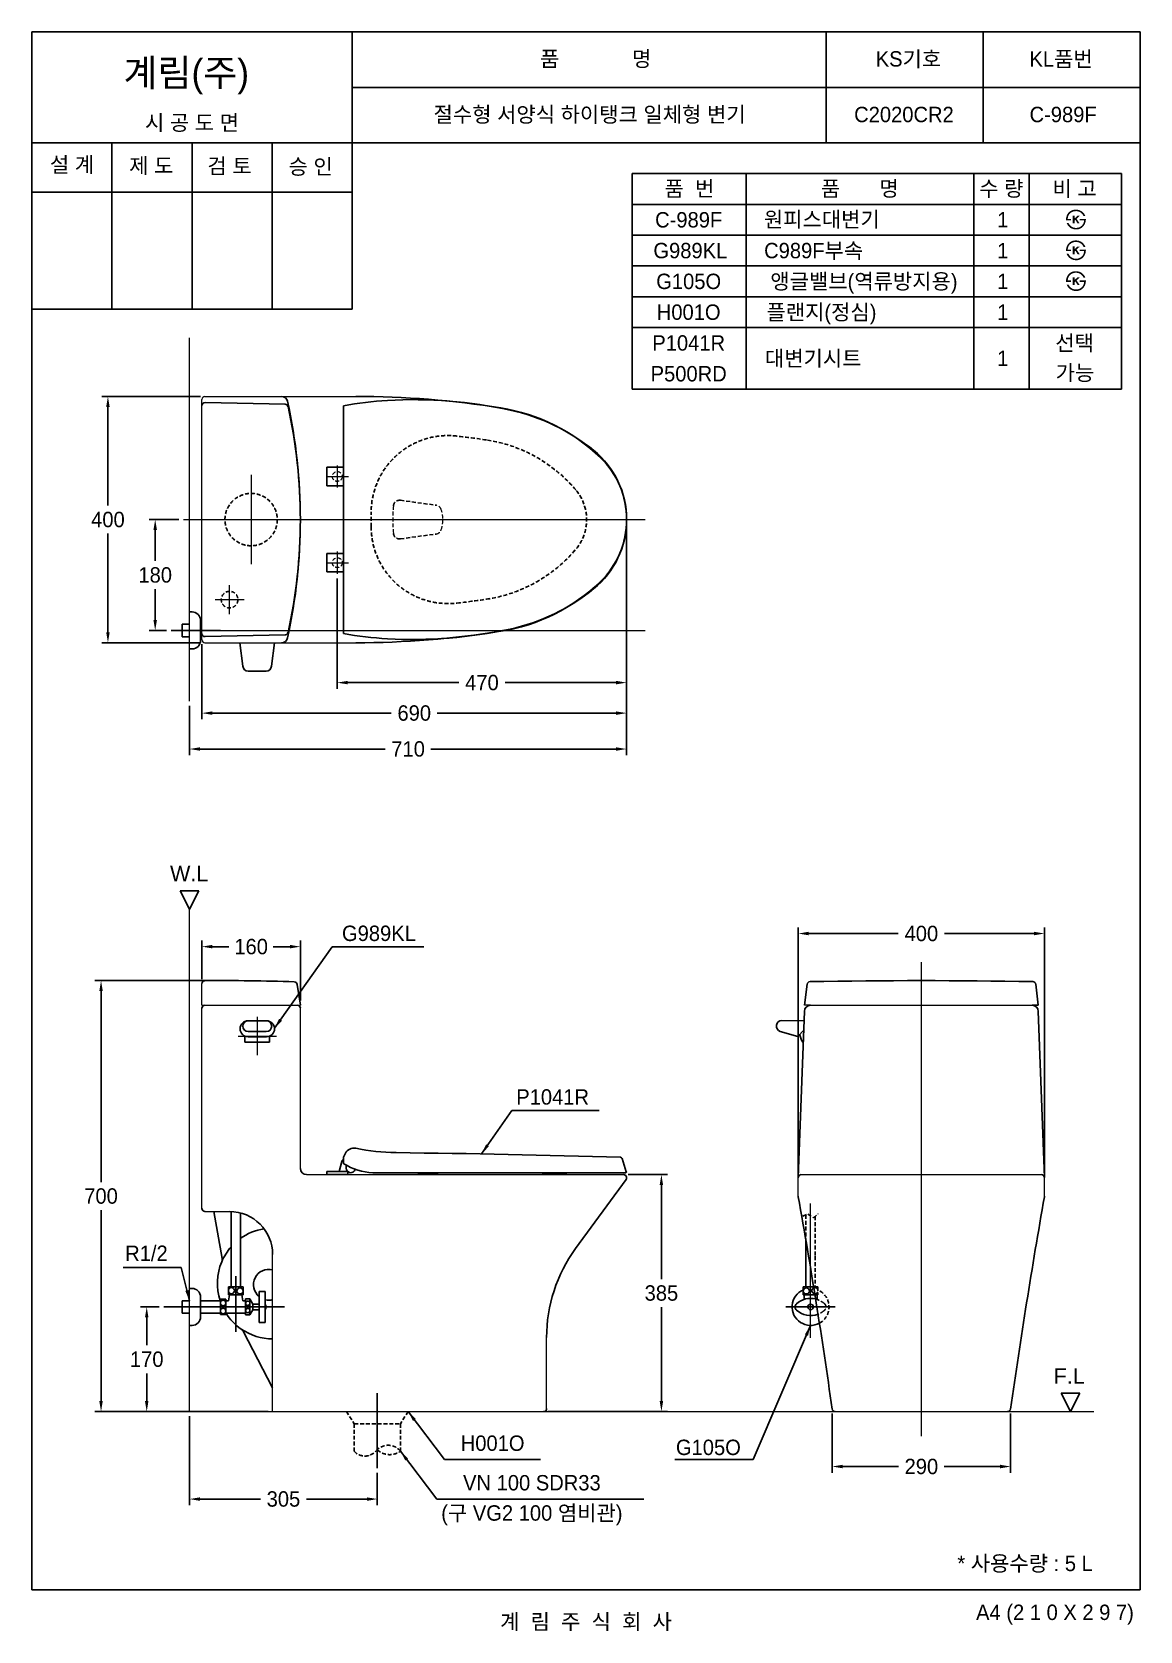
# Model space of a CAD drawing. Header units: millimetres. Extents: x 0 to 1800, y -67 to 2530.
import ezdxf
from ezdxf.enums import TextEntityAlignment as Align
from ezdxf.lldxf.tags import DXFTag

# ---------------------------------------------------------------- set-up
doc = ezdxf.new("R2010")
doc.units = ezdxf.units.MM
doc.linetypes.add('DASHED2', pattern=[9.525, 6.35, -3.175])
for name, color, linetype in [('TEXT', 7, 'Continuous'), ('내부선 및 부속', 4, 'Continuous'), ('도각라인', 255, 'Continuous'), ('외형선', 3, 'Continuous'), ('점선', 6, 'DASHED2'), ('중심선', 1, 'DASHED'), ('치수선', 7, 'Continuous')]:
    doc.layers.add(name, color=color, linetype=linetype)
doc.styles.add('____', font='')
doc.styles.add('타이틀', font='H2GTRM.TTF', dxfattribs={"height": 25})
doc.styles.get('____').set_extended_font_data('굴림')
tags = doc.linetypes.add('DASHDOT', pattern=[70, 31, -13, 13, -13]).pattern_tags.tags
tags[10:11] = [DXFTag(74, 4), DXFTag(75, 0), DXFTag(340, '0'), DXFTag(46, 0.0), DXFTag(50, 0.0), DXFTag(44, 0.0), DXFTag(45, 0.0)]
tags[8:9] = [DXFTag(74, 4), DXFTag(75, 0), DXFTag(340, '0'), DXFTag(46, 0.0), DXFTag(50, 0.0), DXFTag(44, 0.0), DXFTag(45, 0.0)]
tags[6:7] = [DXFTag(74, 4), DXFTag(75, 0), DXFTag(340, '0'), DXFTag(46, 0.0), DXFTag(50, 0.0), DXFTag(44, 0.0), DXFTag(45, 0.0)]
tags[4:5] = [DXFTag(74, 4), DXFTag(75, 0), DXFTag(340, '0'), DXFTag(46, 0.0), DXFTag(50, 0.0), DXFTag(44, 0.0), DXFTag(45, 0.0)]
tags = doc.linetypes.add('DASHED', pattern=[25.72, 12.86, -12.86]).pattern_tags.tags
tags[6:7] = [DXFTag(74, 4), DXFTag(75, 0), DXFTag(340, '0'), DXFTag(46, 0.0), DXFTag(50, 0.0), DXFTag(44, 0.0), DXFTag(45, 0.0)]
tags[4:5] = [DXFTag(74, 4), DXFTag(75, 0), DXFTag(340, '0'), DXFTag(46, 0.0), DXFTag(50, 0.0), DXFTag(44, 0.0), DXFTag(45, 0.0)]
doc.dimstyles.new('MSADIM', dxfattribs={"dimtxt": 33, "dimasz": 17, "dimexe": 10, "dimexo": 7.5, "dimgap": 10, "dimtad": 0, "dimtih": 1, "dimtoh": 1, "dimdec": 0, "dimzin": 1, "dimdsep": 46, "dimtxsty": '____', "dimcen": 11.25, "dimadec": 0, "dimazin": 0, "dimtfac": 1, "dimtdec": 0, "dimtix": 1, "dimtmove": 0, "dimatfit": 3, "dimfxl": 1, "dimtolj": 1, "dimtzin": 1, "dimarcsym": 0})

msp = doc.modelspace()

# ---------------------------------------------------------------- texts
at = {"layer": 'TEXT', "style": '타이틀'}
for s, p in [('품             명', (915.7, 2486.4)), ('KS기호', (1423.8, 2486.3)), ('KL품번', (1671.8, 2486.1)), ('시 공 도 면', (259.9, 2382.7)), ('절수형 서양식 하이탱크 일체형 변기', (905.8, 2396)), ('C2020CR2', (1416.5, 2396)), ('C-989F', (1675.1, 2396)), ('설 계', (65, 2314.6)), ('제 도', (193.8, 2312.9)), ('검 토', (320.8, 2312.3)), ('승 인', (452.7, 2311.4)), ('품  번', (1067.9, 2275.7)), ('품       명', (1344.8, 2275.7)), ('수 량', (1574.8, 2275.7)), ('비 고', (1693.6, 2275.7)), ('C-989F', (1066.8, 2225)), ('원피스대변기', (1283.1, 2225.6)), ('1', (1577, 2225)), ('G989KL', (1069.5, 2175)), ('C989F부속', (1269.8, 2175)), ('1', (1577, 2174.9)), ('G105O', (1066.8, 2125)), ('앵글밸브(역류방지용)', (1351.5, 2125)), ('1', (1577, 2124.9)), ('H001O', (1066.8, 2075)), ('플랜지(정심)', (1282.5, 2075)), ('1', (1577, 2075)), ('P1041R', (1066.8, 2025)), ('선택', (1693.7, 2025)), ('대변기시트', (1269.1, 1999.9)), ('1', (1577, 2000)), ('P500RD', (1066.8, 1975)), ('가능', (1694.4, 1976.5)), ('P1041R', (845.8, 800.5)), ('* 사용수량 : 5 L', (1613.3, 42.9)), ('계  림  주  식  회  사', (900, -51.7))]:
    msp.add_text(s, height=25, dxfattribs=at).set_placement(p, align=Align.MIDDLE_CENTER)
msp.add_text('계림(주)', height=44, dxfattribs=at).set_placement((148.7, 2441.8))
msp.add_text('A4 (2 1 0 X 2 9 7)', height=25, dxfattribs=at).set_placement((1790, -36.5), align=Align.MIDDLE_RIGHT)
at = {"layer": 'TEXT', "char_height": 25, "attachment_point": 1, "line_spacing_factor": 0.963855, "style": '타이틀'}
for s, insert, width in [('\\fArial;W.L', (224.3, 1175.8), 248.993), ('\\A1;G989KL', (503.6, 1078.7), 248.993), ('\\fArial;F.L', (1659.8, 359.9), 248.993), ('\\A1; H001O', (687.4, 250.7), 248.993), ('\\A1; G105O', (1037, 243.9), 248.993), ('\\A1;VN 100 SDR33', (700.3, 186.4), 379.657), ('\\A1;(구 VG2 100 염비관)', (664.8, 137.3), 379.657)]:
    msp.add_mtext(s, dxfattribs=dict(at, insert=insert, width=width))
at = {"layer": '치수선', "linetype": 'Continuous', "insert": (151.4, 559.1), "char_height": 25, "width": 248.993, "attachment_point": 1, "line_spacing_factor": 0.963855, "style": '타이틀'}
msp.add_mtext('\\A1;R1/2', dxfattribs=at)

# ---------------------------------------------------------------- blocks, each defined once
blk = doc.blocks.new('*D54')
at = {"layer": '치수선', "color": 0, "linetype": 'Continuous', "lineweight": -2, "transparency": 16777216}
for p, q in [((966, 1730.6), (966, 1413.8)), ((276, 1535.6), (276, 1413.8)), ((293, 1423.8), (583.7, 1423.8)), ((949, 1423.8), (658.2, 1423.8))]:
    blk.add_line(p, q, dxfattribs=at)
at = {"layer": '치수선', "color": 0, "linetype": 'Continuous', "transparency": 16777216}
for points in [[(293, 1426.6), (293, 1421), (276, 1423.8)], [(949, 1426.6), (949, 1421), (966, 1423.8)]]:
    blk.add_solid(points, dxfattribs=at)
at = {"layer": '치수선', "color": 0, "linetype": 'Continuous', "transparency": 16777216, "insert": (621, 1423.8), "char_height": 25, "attachment_point": 5, "style": '____'}
blk.add_mtext('\\A1;690', dxfattribs=at)
blk = doc.blocks.new('*D55')
at = {"layer": '치수선', "color": 0, "linetype": 'Continuous', "lineweight": -2, "transparency": 16777216}
for p, q in [((966, 1730.6), (966, 1463.3)), ((496, 1642.6), (496, 1463.3)), ((513, 1473.3), (693.3, 1473.3)), ((949, 1473.3), (768.6, 1473.3))]:
    blk.add_line(p, q, dxfattribs=at)
at = {"layer": '치수선', "color": 0, "linetype": 'Continuous', "transparency": 16777216}
for points in [[(513, 1476.2), (513, 1470.5), (496, 1473.3)], [(949, 1476.2), (949, 1470.5), (966, 1473.3)]]:
    blk.add_solid(points, dxfattribs=at)
at = {"layer": '치수선', "color": 0, "linetype": 'Continuous', "transparency": 16777216, "insert": (731, 1473.3), "char_height": 25, "attachment_point": 5, "style": '____'}
blk.add_mtext('\\A1;470', dxfattribs=at)
blk = doc.blocks.new('*D56')
at = {"layer": '치수선', "color": 0, "linetype": 'Continuous', "lineweight": -2, "transparency": 16777216}
for p, q in [((273.5, 1938.1), (113.4, 1938.1)), ((123.4, 1921.1), (123.4, 1761)), ((123.4, 1555.1), (123.4, 1715.3)), ((273.5, 1538.1), (113.4, 1538.1))]:
    blk.add_line(p, q, dxfattribs=at)
at = {"layer": '치수선', "color": 0, "linetype": 'Continuous', "transparency": 16777216}
for points in [[(120.6, 1921.1), (126.2, 1921.1), (123.4, 1938.1)], [(120.6, 1555.1), (126.2, 1555.1), (123.4, 1538.1)]]:
    blk.add_solid(points, dxfattribs=at)
at = {"layer": '치수선', "color": 0, "linetype": 'Continuous', "transparency": 16777216, "insert": (123.4, 1738.1), "char_height": 25, "attachment_point": 5, "style": '____'}
blk.add_mtext('\\A1;400', dxfattribs=at)
blk = doc.blocks.new('*D57')
at = {"layer": '치수선', "color": 0, "linetype": 'Continuous', "lineweight": -2, "transparency": 16777216}
for p, q in [((238.5, 1738.1), (190.2, 1738.1)), ((200.2, 1721.1), (200.2, 1671)), ((200.2, 1575.1), (200.2, 1625.3)), ((218.5, 1558.1), (190.2, 1558.1))]:
    blk.add_line(p, q, dxfattribs=at)
at = {"layer": '치수선', "color": 0, "linetype": 'Continuous', "transparency": 16777216}
for points in [[(197.3, 1721.1), (203, 1721.1), (200.2, 1738.1)], [(197.3, 1575.1), (203, 1575.1), (200.2, 1558.1)]]:
    blk.add_solid(points, dxfattribs=at)
at = {"layer": '치수선', "color": 0, "linetype": 'Continuous', "transparency": 16777216, "insert": (200.2, 1648.1), "char_height": 25, "attachment_point": 5, "style": '____'}
blk.add_mtext('\\A1;180', dxfattribs=at)
blk = doc.blocks.new('*D58')
at = {"layer": '치수선', "color": 0, "linetype": 'Continuous', "lineweight": -2, "transparency": 16777216}
for p, q in [((968.5, 674.4), (1032.5, 674.4)), ((1022.5, 657.4), (1022.5, 504.7)), ((1022.5, 306.4), (1022.5, 459.1)), ((838.5, 289.4), (1032.5, 289.4))]:
    blk.add_line(p, q, dxfattribs=at)
at = {"layer": '치수선', "color": 0, "linetype": 'Continuous', "transparency": 16777216}
for points in [[(1019.7, 657.4), (1025.3, 657.4), (1022.5, 674.4)], [(1019.7, 306.4), (1025.3, 306.4), (1022.5, 289.4)]]:
    blk.add_solid(points, dxfattribs=at)
at = {"layer": '치수선', "color": 0, "linetype": 'Continuous', "transparency": 16777216, "insert": (1022.5, 481.9), "char_height": 25, "attachment_point": 5, "style": '____'}
blk.add_mtext('\\A1;385', dxfattribs=at)
blk = doc.blocks.new('*D59')
at = {"layer": '치수선', "color": 0, "linetype": 'Continuous', "lineweight": -2, "transparency": 16777216}
for p, q in [((303.5, 989.4), (102.2, 989.4)), ((112.2, 972.4), (112.2, 662.2)), ((112.2, 306.4), (112.2, 616.5)), ((383.5, 289.4), (102.2, 289.4))]:
    blk.add_line(p, q, dxfattribs=at)
at = {"layer": '치수선', "color": 0, "linetype": 'Continuous', "transparency": 16777216}
for points in [[(109.4, 972.4), (115, 972.4), (112.2, 989.4)], [(109.4, 306.4), (115, 306.4), (112.2, 289.4)]]:
    blk.add_solid(points, dxfattribs=at)
at = {"layer": '치수선', "color": 0, "linetype": 'Continuous', "transparency": 16777216, "insert": (112.2, 639.4), "char_height": 25, "attachment_point": 5, "style": '____'}
blk.add_mtext('\\A1;700', dxfattribs=at)
blk = doc.blocks.new('*D60')
at = {"layer": '치수선', "color": 0, "linetype": 'Continuous', "lineweight": -2, "transparency": 16777216}
for p, q in [((276, 991.7), (276, 1054.5)), ((293, 1044.5), (320, 1044.5)), ((419, 1044.5), (391.9, 1044.5)), ((436, 956.9), (436, 1054.5))]:
    blk.add_line(p, q, dxfattribs=at)
at = {"layer": '치수선', "color": 0, "linetype": 'Continuous', "transparency": 16777216}
for points in [[(293, 1047.4), (293, 1041.7), (276, 1044.5)], [(419, 1047.4), (419, 1041.7), (436, 1044.5)]]:
    blk.add_solid(points, dxfattribs=at)
at = {"layer": '치수선', "color": 0, "linetype": 'Continuous', "transparency": 16777216, "insert": (356, 1044.5), "char_height": 25, "attachment_point": 5, "style": '____'}
blk.add_mtext('\\A1;160', dxfattribs=at)
blk = doc.blocks.new('*D61')
at = {"layer": '치수선', "color": 0, "linetype": 'Continuous', "lineweight": -2, "transparency": 16777216}
for p, q in [((1299.9, 286.2), (1299.9, 190.2)), ((1589.8, 286.2), (1589.8, 190.2)), ((1316.9, 200.2), (1407.5, 200.2)), ((1572.8, 200.2), (1482.1, 200.2))]:
    blk.add_line(p, q, dxfattribs=at)
at = {"layer": '치수선', "color": 0, "linetype": 'Continuous', "transparency": 16777216}
for points in [[(1316.9, 203.1), (1316.9, 197.4), (1299.9, 200.2)], [(1572.8, 203.1), (1572.8, 197.4), (1589.8, 200.2)]]:
    blk.add_solid(points, dxfattribs=at)
at = {"layer": '치수선', "color": 0, "linetype": 'Continuous', "transparency": 16777216, "insert": (1444.8, 200.2), "char_height": 25, "attachment_point": 5, "style": '____'}
blk.add_mtext('\\A1;290', dxfattribs=at)
blk = doc.blocks.new('*D52')
at = {"layer": '치수선', "color": 0, "linetype": 'Continuous', "lineweight": -2, "transparency": 16777216}
for p, q in [((966, 1730.6), (966, 1355.5)), ((256, 1435.6), (256, 1355.5)), ((273, 1365.5), (573.8, 1365.5)), ((949, 1365.5), (648.1, 1365.5))]:
    blk.add_line(p, q, dxfattribs=at)
at = {"layer": '치수선', "color": 0, "linetype": 'Continuous', "transparency": 16777216}
for points in [[(273, 1368.3), (273, 1362.7), (256, 1365.5)], [(949, 1368.3), (949, 1362.7), (966, 1365.5)]]:
    blk.add_solid(points, dxfattribs=at)
at = {"layer": '치수선', "color": 0, "linetype": 'Continuous', "transparency": 16777216, "insert": (611, 1365.5), "char_height": 25, "attachment_point": 5, "style": '____'}
blk.add_mtext('\\A1;710', dxfattribs=at)
blk = doc.blocks.new('*D62')
at = {"layer": '치수선', "color": 0, "linetype": 'Continuous', "lineweight": -2, "transparency": 16777216}
for p, q in [((206.5, 459.4), (176.4, 459.4)), ((186.4, 442.4), (186.4, 397.2)), ((186.4, 306.4), (186.4, 351.5)), ((248.5, 289.4), (176.4, 289.4))]:
    blk.add_line(p, q, dxfattribs=at)
at = {"layer": '치수선', "color": 0, "linetype": 'Continuous', "transparency": 16777216}
for points in [[(183.6, 442.4), (189.2, 442.4), (186.4, 459.4)], [(183.6, 306.4), (189.2, 306.4), (186.4, 289.4)]]:
    blk.add_solid(points, dxfattribs=at)
at = {"layer": '치수선', "color": 0, "linetype": 'Continuous', "transparency": 16777216, "insert": (186.4, 374.4), "char_height": 25, "attachment_point": 5, "style": '____'}
blk.add_mtext('\\A1;170', dxfattribs=at)
blk = doc.blocks.new('*D53')
at = {"layer": '치수선', "color": 0, "linetype": 'Continuous', "lineweight": -2, "transparency": 16777216}
for p, q in [((256, 281.9), (256, 137.4)), ((561, 190.1), (561, 137.4)), ((273, 147.4), (371.1, 147.4)), ((544, 147.4), (445.8, 147.4))]:
    blk.add_line(p, q, dxfattribs=at)
at = {"layer": '치수선', "color": 0, "linetype": 'Continuous', "transparency": 16777216}
for points in [[(273, 150.2), (273, 144.5), (256, 147.4)], [(544, 150.2), (544, 144.5), (561, 147.4)]]:
    blk.add_solid(points, dxfattribs=at)
at = {"layer": '치수선', "color": 0, "linetype": 'Continuous', "transparency": 16777216, "insert": (408.5, 147.4), "char_height": 25, "attachment_point": 5, "style": '____'}
blk.add_mtext('\\A1;305', dxfattribs=at)
blk = doc.blocks.new('*D63')
at = {"layer": '치수선', "color": 0, "linetype": 'Continuous', "lineweight": -2, "transparency": 16777216}
for p, q in [((1244.8, 676.9), (1244.8, 1075.8)), ((1261.8, 1065.8), (1407.2, 1065.8)), ((1627.8, 1065.8), (1482.5, 1065.8)), ((1644.8, 676.9), (1644.8, 1075.8))]:
    blk.add_line(p, q, dxfattribs=at)
at = {"layer": '치수선', "color": 0, "linetype": 'Continuous', "transparency": 16777216}
for points in [[(1261.8, 1068.7), (1261.8, 1063), (1244.8, 1065.8)], [(1627.8, 1068.7), (1627.8, 1063), (1644.8, 1065.8)]]:
    blk.add_solid(points, dxfattribs=at)
at = {"layer": '치수선', "color": 0, "linetype": 'Continuous', "transparency": 16777216, "insert": (1444.8, 1065.8), "char_height": 25, "attachment_point": 5, "style": '____'}
blk.add_mtext('\\A1;400', dxfattribs=at)

# ---------------------------------------------------------------- dimensions: what is measured, and where the dimension line sits
at = {"layer": '치수선', "linetype": 'Continuous'}
for base, p1, p2, picture, middle in [((123.4, 1538.1), (281, 1938.1), (281, 1538.1), '*D56', (123.4, 1738.1)), ((200.2, 1738.1), (226, 1558.1), (246, 1738.1), '*D57', (200.2, 1648.1)), ((112.2, 289.4), (311, 989.4), (391, 289.4), '*D59', (112.2, 639.4)), ((1022.5, 289.4), (961, 674.4), (831, 289.4), '*D58', (1022.5, 481.9)), ((186.4, 289.4), (214, 459.4), (256, 289.4), '*D62', (186.4, 374.4))]:
    dim = msp.add_linear_dim(base=base, p1=p1, p2=p2, angle=90, dimstyle='MSADIM', override={"dimtxt": 25}, dxfattribs=at)
    dim.commit()
    dim.dimension.update_dxf_attribs({"geometry": picture, "text_midpoint": middle})
for base, p1, p2, picture, middle in [((256, 1365.5), (966, 1738.1), (256, 1443.1), '*D52', (611, 1365.5)), ((966, 1423.8), (276, 1543.1), (966, 1738.1), '*D54', (621, 1423.8)), ((966, 1473.3), (496, 1650.1), (966, 1738.1), '*D55', (731, 1473.3)), ((1644.8, 1065.8), (1244.8, 669.4), (1644.8, 669.4), '*D63', (1444.8, 1065.8)), ((436, 1044.5), (276, 984.2), (436, 949.4), '*D60', (356, 1044.5)), ((561, 147.4), (256, 289.4), (561, 197.6), '*D53', (408.5, 147.4)), ((1589.8, 200.2), (1299.9, 293.7), (1589.8, 293.7), '*D61', (1444.8, 200.2))]:
    dim = msp.add_linear_dim(base=base, p1=p1, p2=p2, dimstyle='MSADIM', override={"dimtxt": 25}, dxfattribs=at)
    dim.commit()
    dim.dimension.update_dxf_attribs({"geometry": picture, "text_midpoint": middle})

# ---------------------------------------------------------------- hatches: boundary and pattern name
at = {"layer": 'TEXT'}
for points in [[(1679.9, 2224.2), (1679.8, 2224.6), (1679.8, 2225), (1679.8, 2225.4), (1679.8, 2225.8), (1679.8, 2226.2), (1679.9, 2226.6), (1679.9, 2227), (1679.9, 2227.4), (1680, 2227.8), (1680, 2228.2), (1680.1, 2228.6), (1680.2, 2229), (1680.3, 2229.4), (1680.4, 2229.8), (1680.5, 2230.1), (1680.6, 2230.5), (1680.7, 2230.9), (1680.8, 2231.3), (1681, 2231.7), (1681.1, 2232), (1681.3, 2232.4), (1681.4, 2232.7), (1681.6, 2233.1), (1681.8, 2233.4), (1682, 2233.8), (1682.1, 2234.1), (1682.4, 2234.4), (1682.6, 2234.8), (1682.8, 2235.1), (1683, 2235.4), (1683.2, 2235.7), (1683.8, 2236.3), (1684, 2236.6), (1684.3, 2236.9), (1684.6, 2237.2), (1684.9, 2237.5), (1685.2, 2237.8), (1685.5, 2238), (1685.8, 2238.3), (1686.1, 2238.5), (1686.4, 2238.7), (1686.8, 2239), (1687.1, 2239.2), (1687.4, 2239.4), (1687.8, 2239.6), (1688.2, 2239.8), (1688.5, 2239.9), (1688.9, 2240.1), (1689.3, 2240.3), (1689.7, 2240.5), (1690.2, 2240.6), (1690.6, 2240.7), (1691, 2240.9), (1691.5, 2241), (1691.9, 2241.1), (1692.4, 2241.2), (1692.8, 2241.2), (1693.3, 2241.3), (1693.8, 2241.4), (1694.2, 2241.4), (1694.7, 2241.4), (1695.2, 2241.5), (1695.7, 2241.5), (1696.5, 2241.5), (1696.8, 2241.4), (1697.2, 2241.4), (1697.6, 2241.4), (1697.9, 2241.3), (1698.3, 2241.3), (1698.6, 2241.2), (1699, 2241.2), (1699.3, 2241.1), (1699.7, 2241), (1700, 2241), (1700.4, 2240.9), (1700.7, 2240.8), (1701, 2240.7), (1701.4, 2240.6), (1701.7, 2240.5), (1702, 2240.4), (1702.3, 2240.2), (1702.6, 2240.1), (1702.9, 2240), (1703.2, 2239.8), (1703.5, 2239.7), (1703.8, 2239.5), (1704.1, 2239.4), (1704.4, 2239.2), (1704.7, 2239), (1705, 2238.9), (1705.2, 2238.7), (1705.5, 2238.5), (1705.8, 2238.3), (1706.1, 2238.1), (1706.5, 2237.7), (1706.9, 2237.4), (1707.3, 2237), (1707.7, 2236.6), (1708, 2236.2), (1708.4, 2235.8), (1708.7, 2235.4), (1709.1, 2234.9), (1709.4, 2234.5), (1709.7, 2234), (1710, 2233.5), (1710.3, 2233), (1710.5, 2232.5), (1710.8, 2232), (1711, 2231.5), (1711.3, 2230.9), (1711.3, 2230.9), (1708.2, 2230.9), (1708.2, 2230.9), (1708.1, 2231.1), (1708, 2231.3), (1708, 2231.4), (1707.9, 2231.6), (1707.8, 2231.8), (1707.7, 2232), (1707.7, 2232.1), (1707.6, 2232.3), (1707.5, 2232.5), (1707.4, 2232.6), (1707.3, 2232.8), (1707.2, 2233), (1707.1, 2233.1), (1707, 2233.3), (1706.9, 2233.5), (1706.7, 2233.6), (1706.6, 2233.8), (1706.5, 2233.9), (1706.2, 2234.3), (1705.9, 2234.6), (1705.6, 2234.9), (1705.3, 2235.2), (1705, 2235.5), (1704.7, 2235.8), (1704.3, 2236.1), (1704.1, 2236.3), (1703.8, 2236.4), (1703.6, 2236.6), (1703.4, 2236.8), (1703.1, 2236.9), (1702.9, 2237.1), (1702.6, 2237.2), (1702.4, 2237.4), (1702.2, 2237.5), (1701.9, 2237.6), (1701.7, 2237.7), (1701.4, 2237.8), (1701.2, 2238), (1700.9, 2238.1), (1700.6, 2238.2), (1700.4, 2238.3), (1700.1, 2238.3), (1699.9, 2238.4), (1699.6, 2238.5), (1699.3, 2238.6), (1699.1, 2238.6), (1698.8, 2238.7), (1698.5, 2238.7), (1698.2, 2238.8), (1698, 2238.8), (1697.7, 2238.9), (1697.4, 2238.9), (1697.1, 2238.9), (1696.8, 2239), (1696.5, 2239), (1696.3, 2239), (1696, 2239), (1695.6, 2239), (1695.3, 2239), (1694.9, 2238.9), (1694.6, 2238.9), (1694.3, 2238.9), (1693.9, 2238.9), (1693.6, 2238.8), (1693.3, 2238.8), (1693, 2238.7), (1692.7, 2238.7), (1692.3, 2238.6), (1692, 2238.5), (1691.7, 2238.4), (1691.4, 2238.3), (1691.1, 2238.2), (1690.9, 2238.1), (1690.6, 2238), (1690.3, 2237.9), (1690, 2237.8), (1689.7, 2237.7), (1689.4, 2237.5), (1689.2, 2237.4), (1688.9, 2237.3), (1688.7, 2237.1), (1688.4, 2236.9), (1688.1, 2236.8), (1687.9, 2236.6), (1687.6, 2236.4), (1687.4, 2236.2), (1687.2, 2236), (1686.9, 2235.8), (1686.7, 2235.6), (1686.5, 2235.4), (1686.2, 2235.2), (1686, 2235), (1685.8, 2234.7), (1685.6, 2234.5), (1685.4, 2234.3), (1685.2, 2234), (1685, 2233.8), (1684.8, 2233.5), (1684.7, 2233.3), (1684.5, 2233), (1684.3, 2232.7), (1684.2, 2232.5), (1684, 2232.2), (1683.9, 2231.9), (1683.8, 2231.6), (1683.7, 2231.3), (1683.5, 2231.1), (1683.4, 2230.8), (1683.3, 2230.5), (1683.2, 2230.2), (1683.1, 2229.8), (1683, 2229.5), (1683, 2229.2), (1682.9, 2228.9), (1682.8, 2228.6), (1682.8, 2228.2), (1682.7, 2227.9), (1682.7, 2227.6), (1682.7, 2227.2), (1682.6, 2226.9), (1682.6, 2226.5), (1682.6, 2226.5), (1687.8, 2226.5), (1687.8, 2226.5), (1687.8, 2226.5), (1687.8, 2224.2), (1687.8, 2224.2), (1687.8, 2224.2), (1679.9, 2224.2)], [(1712, 2226.5), (1712, 2226.1), (1712, 2225.6), (1712, 2225.2), (1712, 2224.8), (1711.9, 2224.3), (1711.9, 2223.9), (1711.9, 2223.5), (1711.8, 2223.1), (1711.7, 2222.7), (1711.6, 2222.2), (1711.6, 2221.8), (1711.5, 2221.4), (1711.3, 2221), (1711.2, 2220.6), (1711.1, 2220.2), (1711, 2219.8), (1710.8, 2219.4), (1710.7, 2219), (1710.5, 2218.7), (1710.4, 2218.3), (1710.2, 2217.9), (1710, 2217.6), (1709.8, 2217.2), (1709.6, 2216.9), (1709.4, 2216.5), (1709.2, 2216.2), (1709, 2215.9), (1708.8, 2215.5), (1708.5, 2215.2), (1708.3, 2214.9), (1708, 2214.6), (1707.8, 2214.3), (1707.5, 2214), (1707.2, 2213.7), (1707, 2213.5), (1706.7, 2213.2), (1706.4, 2212.9), (1706.1, 2212.7), (1705.8, 2212.4), (1705.5, 2212.2), (1705.2, 2212), (1704.8, 2211.8), (1704.5, 2211.6), (1704.2, 2211.4), (1703.8, 2211.2), (1703.5, 2211), (1703.1, 2210.8), (1702.8, 2210.7), (1702.4, 2210.5), (1702.1, 2210.3), (1701.7, 2210.2), (1701.3, 2210.1), (1700.9, 2209.9), (1700.5, 2209.8), (1700.2, 2209.7), (1699.8, 2209.6), (1699.4, 2209.6), (1699, 2209.5), (1698.6, 2209.4), (1698.2, 2209.4), (1697.8, 2209.4), (1697.4, 2209.3), (1697, 2209.3), (1696.6, 2209.3), (1695.9, 2209.3), (1695.3, 2209.3), (1694.6, 2209.4), (1694, 2209.5), (1693.3, 2209.5), (1693, 2209.6), (1692.7, 2209.7), (1692.4, 2209.7), (1692.1, 2209.8), (1691.8, 2209.9), (1691.5, 2209.9), (1691.2, 2210), (1691, 2210.1), (1690.7, 2210.2), (1690.4, 2210.3), (1690.1, 2210.4), (1689.8, 2210.5), (1689.5, 2210.6), (1689.3, 2210.7), (1689, 2210.9), (1688.7, 2211), (1688.5, 2211.1), (1688.2, 2211.3), (1687.9, 2211.4), (1687.7, 2211.6), (1687.4, 2211.7), (1686.9, 2212), (1686.6, 2212.2), (1686.4, 2212.4), (1686.1, 2212.6), (1685.9, 2212.8), (1685.6, 2213), (1685.4, 2213.2), (1685.1, 2213.4), (1684.9, 2213.6), (1684.7, 2213.8), (1684.5, 2214.1), (1684.2, 2214.3), (1684, 2214.5), (1683.8, 2214.8), (1683.6, 2215), (1683.4, 2215.2), (1683.2, 2215.5), (1683, 2215.8), (1682.8, 2216), (1682.6, 2216.3), (1682.5, 2216.6), (1682.3, 2216.8), (1682.1, 2217.1), (1681.9, 2217.4), (1681.8, 2217.7), (1681.6, 2218), (1681.5, 2218.3), (1681.3, 2218.6), (1681, 2219.2), (1680.8, 2219.9), (1680.8, 2219.9), (1683.7, 2219.9), (1683.7, 2219.9), (1683.9, 2219.4), (1684.2, 2219), (1684.4, 2218.6), (1684.6, 2218.2), (1684.9, 2217.9), (1685.1, 2217.5), (1685.4, 2217.1), (1685.7, 2216.8), (1685.9, 2216.5), (1686.2, 2216.1), (1686.5, 2215.8), (1686.8, 2215.5), (1687.1, 2215.2), (1687.4, 2215), (1687.7, 2214.7), (1688, 2214.5), (1688.2, 2214.3), (1688.4, 2214.1), (1688.7, 2214), (1688.9, 2213.8), (1689.1, 2213.7), (1689.4, 2213.5), (1689.6, 2213.4), (1689.9, 2213.2), (1690.1, 2213.1), (1690.4, 2213), (1690.6, 2212.9), (1690.9, 2212.8), (1691.1, 2212.7), (1691.4, 2212.6), (1691.7, 2212.5), (1691.9, 2212.4), (1692.2, 2212.3), (1692.5, 2212.3), (1692.7, 2212.2), (1693, 2212.1), (1693.3, 2212.1), (1693.6, 2212), (1693.9, 2212), (1694.2, 2212), (1694.5, 2211.9), (1694.8, 2211.9), (1695.1, 2211.9), (1695.4, 2211.9), (1695.7, 2211.9), (1696, 2211.9), (1696.3, 2211.9), (1697.1, 2211.9), (1697.4, 2211.9), (1697.7, 2212), (1698, 2212), (1698.2, 2212), (1698.5, 2212), (1698.7, 2212.1), (1699, 2212.1), (1699.3, 2212.2), (1699.5, 2212.2), (1699.8, 2212.3), (1700, 2212.4), (1700.3, 2212.5), (1700.5, 2212.5), (1700.8, 2212.6), (1701, 2212.7), (1701.3, 2212.8), (1701.5, 2212.9), (1701.8, 2213), (1702, 2213.1), (1702.3, 2213.3), (1702.5, 2213.4), (1702.7, 2213.5), (1703, 2213.7), (1703.2, 2213.8), (1703.4, 2213.9), (1703.7, 2214.1), (1703.9, 2214.3), (1704.1, 2214.4), (1704.3, 2214.6), (1704.6, 2214.8), (1704.8, 2215), (1705.1, 2215.2), (1705.3, 2215.4), (1705.6, 2215.7), (1705.8, 2215.9), (1706, 2216.1), (1706.2, 2216.4), (1706.4, 2216.6), (1706.6, 2216.9), (1706.8, 2217.1), (1707, 2217.4), (1707.2, 2217.7), (1707.3, 2218), (1707.5, 2218.2), (1707.7, 2218.5), (1707.8, 2218.8), (1708, 2219.1), (1708.1, 2219.4), (1708.2, 2219.7), (1708.3, 2220), (1708.4, 2220.4), (1708.6, 2220.7), (1708.7, 2221), (1708.7, 2221.3), (1708.8, 2221.7), (1708.9, 2222), (1709, 2222.4), (1709, 2222.7), (1709.1, 2223.1), (1709.1, 2223.4), (1709.2, 2223.8), (1709.2, 2224.2), (1709.2, 2224.2), (1701.8, 2224.2), (1701.8, 2224.2), (1701.8, 2224.2), (1701.8, 2226.5), (1701.8, 2226.5), (1701.8, 2226.5), (1712, 2226.5)], [(1693.6, 2227.2), (1698.4, 2231.6), (1702.3, 2231.6), (1696.9, 2226.6), (1701.9, 2219.1), (1698.6, 2219.1), (1695, 2224.8), (1693.6, 2223.6), (1693.6, 2219.1), (1690.7, 2219.1), (1690.7, 2231.7), (1693.6, 2231.7)], [(1679.9, 2174.2), (1679.8, 2174.6), (1679.8, 2175), (1679.8, 2175.4), (1679.8, 2175.8), (1679.8, 2176.2), (1679.9, 2176.6), (1679.9, 2177), (1679.9, 2177.4), (1680, 2177.8), (1680, 2178.2), (1680.1, 2178.6), (1680.2, 2179), (1680.3, 2179.4), (1680.4, 2179.8), (1680.5, 2180.1), (1680.6, 2180.5), (1680.7, 2180.9), (1680.8, 2181.3), (1681, 2181.7), (1681.1, 2182), (1681.3, 2182.4), (1681.4, 2182.7), (1681.6, 2183.1), (1681.8, 2183.4), (1682, 2183.8), (1682.1, 2184.1), (1682.4, 2184.4), (1682.6, 2184.8), (1682.8, 2185.1), (1683, 2185.4), (1683.2, 2185.7), (1683.8, 2186.3), (1684, 2186.6), (1684.3, 2186.9), (1684.6, 2187.2), (1684.9, 2187.5), (1685.2, 2187.8), (1685.5, 2188), (1685.8, 2188.3), (1686.1, 2188.5), (1686.4, 2188.7), (1686.8, 2189), (1687.1, 2189.2), (1687.4, 2189.4), (1687.8, 2189.6), (1688.2, 2189.8), (1688.5, 2189.9), (1688.9, 2190.1), (1689.3, 2190.3), (1689.7, 2190.5), (1690.2, 2190.6), (1690.6, 2190.7), (1691, 2190.9), (1691.5, 2191), (1691.9, 2191.1), (1692.4, 2191.2), (1692.8, 2191.2), (1693.3, 2191.3), (1693.8, 2191.4), (1694.2, 2191.4), (1694.7, 2191.4), (1695.2, 2191.5), (1695.7, 2191.5), (1696.5, 2191.5), (1696.8, 2191.4), (1697.2, 2191.4), (1697.6, 2191.4), (1697.9, 2191.3), (1698.3, 2191.3), (1698.6, 2191.2), (1699, 2191.2), (1699.3, 2191.1), (1699.7, 2191), (1700, 2191), (1700.4, 2190.9), (1700.7, 2190.8), (1701, 2190.7), (1701.4, 2190.6), (1701.7, 2190.5), (1702, 2190.4), (1702.3, 2190.2), (1702.6, 2190.1), (1702.9, 2190), (1703.2, 2189.8), (1703.5, 2189.7), (1703.8, 2189.5), (1704.1, 2189.4), (1704.4, 2189.2), (1704.7, 2189), (1705, 2188.9), (1705.2, 2188.7), (1705.5, 2188.5), (1705.8, 2188.3), (1706.1, 2188.1), (1706.5, 2187.7), (1706.9, 2187.4), (1707.3, 2187), (1707.7, 2186.6), (1708, 2186.2), (1708.4, 2185.8), (1708.7, 2185.4), (1709.1, 2184.9), (1709.4, 2184.5), (1709.7, 2184), (1710, 2183.5), (1710.3, 2183), (1710.5, 2182.5), (1710.8, 2182), (1711, 2181.5), (1711.3, 2180.9), (1711.3, 2180.9), (1708.2, 2180.9), (1708.2, 2180.9), (1708.1, 2181.1), (1708, 2181.3), (1708, 2181.4), (1707.9, 2181.6), (1707.8, 2181.8), (1707.7, 2182), (1707.7, 2182.1), (1707.6, 2182.3), (1707.5, 2182.5), (1707.4, 2182.6), (1707.3, 2182.8), (1707.2, 2183), (1707.1, 2183.1), (1707, 2183.3), (1706.9, 2183.5), (1706.7, 2183.6), (1706.6, 2183.8), (1706.5, 2183.9), (1706.2, 2184.3), (1705.9, 2184.6), (1705.6, 2184.9), (1705.3, 2185.2), (1705, 2185.5), (1704.7, 2185.8), (1704.3, 2186.1), (1704.1, 2186.3), (1703.8, 2186.4), (1703.6, 2186.6), (1703.4, 2186.8), (1703.1, 2186.9), (1702.9, 2187.1), (1702.6, 2187.2), (1702.4, 2187.4), (1702.2, 2187.5), (1701.9, 2187.6), (1701.7, 2187.7), (1701.4, 2187.8), (1701.2, 2188), (1700.9, 2188.1), (1700.6, 2188.2), (1700.4, 2188.3), (1700.1, 2188.3), (1699.9, 2188.4), (1699.6, 2188.5), (1699.3, 2188.6), (1699.1, 2188.6), (1698.8, 2188.7), (1698.5, 2188.7), (1698.2, 2188.8), (1698, 2188.8), (1697.7, 2188.9), (1697.4, 2188.9), (1697.1, 2188.9), (1696.8, 2189), (1696.5, 2189), (1696.3, 2189), (1696, 2189), (1695.6, 2189), (1695.3, 2189), (1694.9, 2188.9), (1694.6, 2188.9), (1694.3, 2188.9), (1693.9, 2188.9), (1693.6, 2188.8), (1693.3, 2188.8), (1693, 2188.7), (1692.7, 2188.7), (1692.3, 2188.6), (1692, 2188.5), (1691.7, 2188.4), (1691.4, 2188.3), (1691.1, 2188.2), (1690.9, 2188.1), (1690.6, 2188), (1690.3, 2187.9), (1690, 2187.8), (1689.7, 2187.7), (1689.4, 2187.5), (1689.2, 2187.4), (1688.9, 2187.3), (1688.7, 2187.1), (1688.4, 2186.9), (1688.1, 2186.8), (1687.9, 2186.6), (1687.6, 2186.4), (1687.4, 2186.2), (1687.2, 2186), (1686.9, 2185.8), (1686.7, 2185.6), (1686.5, 2185.4), (1686.2, 2185.2), (1686, 2185), (1685.8, 2184.7), (1685.6, 2184.5), (1685.4, 2184.3), (1685.2, 2184), (1685, 2183.8), (1684.8, 2183.5), (1684.7, 2183.3), (1684.5, 2183), (1684.3, 2182.7), (1684.2, 2182.5), (1684, 2182.2), (1683.9, 2181.9), (1683.8, 2181.6), (1683.7, 2181.3), (1683.5, 2181.1), (1683.4, 2180.8), (1683.3, 2180.5), (1683.2, 2180.2), (1683.1, 2179.8), (1683, 2179.5), (1683, 2179.2), (1682.9, 2178.9), (1682.8, 2178.6), (1682.8, 2178.2), (1682.7, 2177.9), (1682.7, 2177.6), (1682.7, 2177.2), (1682.6, 2176.9), (1682.6, 2176.5), (1682.6, 2176.5), (1687.8, 2176.5), (1687.8, 2176.5), (1687.8, 2176.5), (1687.8, 2174.2), (1687.8, 2174.2), (1687.8, 2174.2), (1679.9, 2174.2)], [(1693.6, 2177.2), (1698.4, 2181.6), (1702.3, 2181.6), (1696.9, 2176.6), (1701.9, 2169.1), (1698.6, 2169.1), (1695, 2174.8), (1693.6, 2173.6), (1693.6, 2169.1), (1690.7, 2169.1), (1690.7, 2181.7), (1693.6, 2181.7)], [(1712, 2176.5), (1712, 2176.1), (1712, 2175.6), (1712, 2175.2), (1712, 2174.8), (1711.9, 2174.3), (1711.9, 2173.9), (1711.9, 2173.5), (1711.8, 2173.1), (1711.7, 2172.7), (1711.6, 2172.2), (1711.6, 2171.8), (1711.5, 2171.4), (1711.3, 2171), (1711.2, 2170.6), (1711.1, 2170.2), (1711, 2169.8), (1710.8, 2169.4), (1710.7, 2169), (1710.5, 2168.7), (1710.4, 2168.3), (1710.2, 2167.9), (1710, 2167.6), (1709.8, 2167.2), (1709.6, 2166.9), (1709.4, 2166.5), (1709.2, 2166.2), (1709, 2165.9), (1708.8, 2165.5), (1708.5, 2165.2), (1708.3, 2164.9), (1708, 2164.6), (1707.8, 2164.3), (1707.5, 2164), (1707.2, 2163.7), (1707, 2163.5), (1706.7, 2163.2), (1706.4, 2162.9), (1706.1, 2162.7), (1705.8, 2162.4), (1705.5, 2162.2), (1705.2, 2162), (1704.8, 2161.8), (1704.5, 2161.6), (1704.2, 2161.4), (1703.8, 2161.2), (1703.5, 2161), (1703.1, 2160.8), (1702.8, 2160.7), (1702.4, 2160.5), (1702.1, 2160.3), (1701.7, 2160.2), (1701.3, 2160.1), (1700.9, 2159.9), (1700.5, 2159.8), (1700.2, 2159.7), (1699.8, 2159.6), (1699.4, 2159.6), (1699, 2159.5), (1698.6, 2159.4), (1698.2, 2159.4), (1697.8, 2159.4), (1697.4, 2159.3), (1697, 2159.3), (1696.6, 2159.3), (1695.9, 2159.3), (1695.3, 2159.3), (1694.6, 2159.4), (1694, 2159.5), (1693.3, 2159.5), (1693, 2159.6), (1692.7, 2159.7), (1692.4, 2159.7), (1692.1, 2159.8), (1691.8, 2159.9), (1691.5, 2159.9), (1691.2, 2160), (1691, 2160.1), (1690.7, 2160.2), (1690.4, 2160.3), (1690.1, 2160.4), (1689.8, 2160.5), (1689.5, 2160.6), (1689.3, 2160.7), (1689, 2160.9), (1688.7, 2161), (1688.5, 2161.1), (1688.2, 2161.3), (1687.9, 2161.4), (1687.7, 2161.6), (1687.4, 2161.7), (1686.9, 2162), (1686.6, 2162.2), (1686.4, 2162.4), (1686.1, 2162.6), (1685.9, 2162.8), (1685.6, 2163), (1685.4, 2163.2), (1685.1, 2163.4), (1684.9, 2163.6), (1684.7, 2163.8), (1684.5, 2164.1), (1684.2, 2164.3), (1684, 2164.5), (1683.8, 2164.8), (1683.6, 2165), (1683.4, 2165.2), (1683.2, 2165.5), (1683, 2165.8), (1682.8, 2166), (1682.6, 2166.3), (1682.5, 2166.6), (1682.3, 2166.8), (1682.1, 2167.1), (1681.9, 2167.4), (1681.8, 2167.7), (1681.6, 2168), (1681.5, 2168.3), (1681.3, 2168.6), (1681, 2169.2), (1680.8, 2169.9), (1680.8, 2169.9), (1683.7, 2169.9), (1683.7, 2169.9), (1683.9, 2169.4), (1684.2, 2169), (1684.4, 2168.6), (1684.6, 2168.2), (1684.9, 2167.9), (1685.1, 2167.5), (1685.4, 2167.1), (1685.7, 2166.8), (1685.9, 2166.5), (1686.2, 2166.1), (1686.5, 2165.8), (1686.8, 2165.5), (1687.1, 2165.2), (1687.4, 2165), (1687.7, 2164.7), (1688, 2164.5), (1688.2, 2164.3), (1688.4, 2164.1), (1688.7, 2164), (1688.9, 2163.8), (1689.1, 2163.7), (1689.4, 2163.5), (1689.6, 2163.4), (1689.9, 2163.2), (1690.1, 2163.1), (1690.4, 2163), (1690.6, 2162.9), (1690.9, 2162.8), (1691.1, 2162.7), (1691.4, 2162.6), (1691.7, 2162.5), (1691.9, 2162.4), (1692.2, 2162.3), (1692.5, 2162.3), (1692.7, 2162.2), (1693, 2162.1), (1693.3, 2162.1), (1693.6, 2162), (1693.9, 2162), (1694.2, 2162), (1694.5, 2161.9), (1694.8, 2161.9), (1695.1, 2161.9), (1695.4, 2161.9), (1695.7, 2161.9), (1696, 2161.9), (1696.3, 2161.9), (1697.1, 2161.9), (1697.4, 2161.9), (1697.7, 2162), (1698, 2162), (1698.2, 2162), (1698.5, 2162), (1698.7, 2162.1), (1699, 2162.1), (1699.3, 2162.2), (1699.5, 2162.2), (1699.8, 2162.3), (1700, 2162.4), (1700.3, 2162.5), (1700.5, 2162.5), (1700.8, 2162.6), (1701, 2162.7), (1701.3, 2162.8), (1701.5, 2162.9), (1701.8, 2163), (1702, 2163.1), (1702.3, 2163.3), (1702.5, 2163.4), (1702.7, 2163.5), (1703, 2163.7), (1703.2, 2163.8), (1703.4, 2163.9), (1703.7, 2164.1), (1703.9, 2164.3), (1704.1, 2164.4), (1704.3, 2164.6), (1704.6, 2164.8), (1704.8, 2165), (1705.1, 2165.2), (1705.3, 2165.4), (1705.6, 2165.7), (1705.8, 2165.9), (1706, 2166.1), (1706.2, 2166.4), (1706.4, 2166.6), (1706.6, 2166.9), (1706.8, 2167.1), (1707, 2167.4), (1707.2, 2167.7), (1707.3, 2168), (1707.5, 2168.2), (1707.7, 2168.5), (1707.8, 2168.8), (1708, 2169.1), (1708.1, 2169.4), (1708.2, 2169.7), (1708.3, 2170), (1708.4, 2170.4), (1708.6, 2170.7), (1708.7, 2171), (1708.7, 2171.3), (1708.8, 2171.7), (1708.9, 2172), (1709, 2172.4), (1709, 2172.7), (1709.1, 2173.1), (1709.1, 2173.4), (1709.2, 2173.8), (1709.2, 2174.2), (1709.2, 2174.2), (1701.8, 2174.2), (1701.8, 2174.2), (1701.8, 2174.2), (1701.8, 2176.5), (1701.8, 2176.5), (1701.8, 2176.5), (1712, 2176.5)], [(1679.9, 2124.2), (1679.8, 2124.6), (1679.8, 2125), (1679.8, 2125.4), (1679.8, 2125.8), (1679.8, 2126.2), (1679.9, 2126.6), (1679.9, 2127), (1679.9, 2127.4), (1680, 2127.8), (1680, 2128.2), (1680.1, 2128.6), (1680.2, 2129), (1680.3, 2129.4), (1680.4, 2129.8), (1680.5, 2130.1), (1680.6, 2130.5), (1680.7, 2130.9), (1680.8, 2131.3), (1681, 2131.7), (1681.1, 2132), (1681.3, 2132.4), (1681.4, 2132.7), (1681.6, 2133.1), (1681.8, 2133.4), (1682, 2133.8), (1682.1, 2134.1), (1682.4, 2134.4), (1682.6, 2134.8), (1682.8, 2135.1), (1683, 2135.4), (1683.2, 2135.7), (1683.8, 2136.3), (1684, 2136.6), (1684.3, 2136.9), (1684.6, 2137.2), (1684.9, 2137.5), (1685.2, 2137.8), (1685.5, 2138), (1685.8, 2138.3), (1686.1, 2138.5), (1686.4, 2138.7), (1686.8, 2139), (1687.1, 2139.2), (1687.4, 2139.4), (1687.8, 2139.6), (1688.2, 2139.8), (1688.5, 2139.9), (1688.9, 2140.1), (1689.3, 2140.3), (1689.7, 2140.5), (1690.2, 2140.6), (1690.6, 2140.7), (1691, 2140.9), (1691.5, 2141), (1691.9, 2141.1), (1692.4, 2141.2), (1692.8, 2141.2), (1693.3, 2141.3), (1693.8, 2141.4), (1694.2, 2141.4), (1694.7, 2141.4), (1695.2, 2141.5), (1695.7, 2141.5), (1696.5, 2141.5), (1696.8, 2141.4), (1697.2, 2141.4), (1697.6, 2141.4), (1697.9, 2141.3), (1698.3, 2141.3), (1698.6, 2141.2), (1699, 2141.2), (1699.3, 2141.1), (1699.7, 2141), (1700, 2141), (1700.4, 2140.9), (1700.7, 2140.8), (1701, 2140.7), (1701.4, 2140.6), (1701.7, 2140.5), (1702, 2140.4), (1702.3, 2140.2), (1702.6, 2140.1), (1702.9, 2140), (1703.2, 2139.8), (1703.5, 2139.7), (1703.8, 2139.5), (1704.1, 2139.4), (1704.4, 2139.2), (1704.7, 2139), (1705, 2138.9), (1705.2, 2138.7), (1705.5, 2138.5), (1705.8, 2138.3), (1706.1, 2138.1), (1706.5, 2137.7), (1706.9, 2137.4), (1707.3, 2137), (1707.7, 2136.6), (1708, 2136.2), (1708.4, 2135.8), (1708.7, 2135.4), (1709.1, 2134.9), (1709.4, 2134.5), (1709.7, 2134), (1710, 2133.5), (1710.3, 2133), (1710.5, 2132.5), (1710.8, 2132), (1711, 2131.5), (1711.3, 2130.9), (1711.3, 2130.9), (1708.2, 2130.9), (1708.2, 2130.9), (1708.1, 2131.1), (1708, 2131.3), (1708, 2131.4), (1707.9, 2131.6), (1707.8, 2131.8), (1707.7, 2132), (1707.7, 2132.1), (1707.6, 2132.3), (1707.5, 2132.5), (1707.4, 2132.6), (1707.3, 2132.8), (1707.2, 2133), (1707.1, 2133.1), (1707, 2133.3), (1706.9, 2133.5), (1706.7, 2133.6), (1706.6, 2133.8), (1706.5, 2133.9), (1706.2, 2134.3), (1705.9, 2134.6), (1705.6, 2134.9), (1705.3, 2135.2), (1705, 2135.5), (1704.7, 2135.8), (1704.3, 2136.1), (1704.1, 2136.3), (1703.8, 2136.4), (1703.6, 2136.6), (1703.4, 2136.8), (1703.1, 2136.9), (1702.9, 2137.1), (1702.6, 2137.2), (1702.4, 2137.4), (1702.2, 2137.5), (1701.9, 2137.6), (1701.7, 2137.7), (1701.4, 2137.8), (1701.2, 2138), (1700.9, 2138.1), (1700.6, 2138.2), (1700.4, 2138.3), (1700.1, 2138.3), (1699.9, 2138.4), (1699.6, 2138.5), (1699.3, 2138.6), (1699.1, 2138.6), (1698.8, 2138.7), (1698.5, 2138.7), (1698.2, 2138.8), (1698, 2138.8), (1697.7, 2138.9), (1697.4, 2138.9), (1697.1, 2138.9), (1696.8, 2139), (1696.5, 2139), (1696.3, 2139), (1696, 2139), (1695.6, 2139), (1695.3, 2139), (1694.9, 2138.9), (1694.6, 2138.9), (1694.3, 2138.9), (1693.9, 2138.9), (1693.6, 2138.8), (1693.3, 2138.8), (1693, 2138.7), (1692.7, 2138.7), (1692.3, 2138.6), (1692, 2138.5), (1691.7, 2138.4), (1691.4, 2138.3), (1691.1, 2138.2), (1690.9, 2138.1), (1690.6, 2138), (1690.3, 2137.9), (1690, 2137.8), (1689.7, 2137.7), (1689.4, 2137.5), (1689.2, 2137.4), (1688.9, 2137.3), (1688.7, 2137.1), (1688.4, 2136.9), (1688.1, 2136.8), (1687.9, 2136.6), (1687.6, 2136.4), (1687.4, 2136.2), (1687.2, 2136), (1686.9, 2135.8), (1686.7, 2135.6), (1686.5, 2135.4), (1686.2, 2135.2), (1686, 2135), (1685.8, 2134.7), (1685.6, 2134.5), (1685.4, 2134.3), (1685.2, 2134), (1685, 2133.8), (1684.8, 2133.5), (1684.7, 2133.3), (1684.5, 2133), (1684.3, 2132.7), (1684.2, 2132.5), (1684, 2132.2), (1683.9, 2131.9), (1683.8, 2131.6), (1683.7, 2131.3), (1683.5, 2131.1), (1683.4, 2130.8), (1683.3, 2130.5), (1683.2, 2130.2), (1683.1, 2129.8), (1683, 2129.5), (1683, 2129.2), (1682.9, 2128.9), (1682.8, 2128.6), (1682.8, 2128.2), (1682.7, 2127.9), (1682.7, 2127.6), (1682.7, 2127.2), (1682.6, 2126.9), (1682.6, 2126.5), (1682.6, 2126.5), (1687.8, 2126.5), (1687.8, 2126.5), (1687.8, 2126.5), (1687.8, 2124.2), (1687.8, 2124.2), (1687.8, 2124.2), (1679.9, 2124.2)], [(1693.6, 2127.2), (1698.4, 2131.6), (1702.3, 2131.6), (1696.9, 2126.6), (1701.9, 2119.1), (1698.6, 2119.1), (1695, 2124.8), (1693.6, 2123.6), (1693.6, 2119.1), (1690.7, 2119.1), (1690.7, 2131.7), (1693.6, 2131.7)], [(1712, 2126.5), (1712, 2126.1), (1712, 2125.6), (1712, 2125.2), (1712, 2124.8), (1711.9, 2124.3), (1711.9, 2123.9), (1711.9, 2123.5), (1711.8, 2123.1), (1711.7, 2122.7), (1711.6, 2122.2), (1711.6, 2121.8), (1711.5, 2121.4), (1711.3, 2121), (1711.2, 2120.6), (1711.1, 2120.2), (1711, 2119.8), (1710.8, 2119.4), (1710.7, 2119), (1710.5, 2118.7), (1710.4, 2118.3), (1710.2, 2117.9), (1710, 2117.6), (1709.8, 2117.2), (1709.6, 2116.9), (1709.4, 2116.5), (1709.2, 2116.2), (1709, 2115.9), (1708.8, 2115.5), (1708.5, 2115.2), (1708.3, 2114.9), (1708, 2114.6), (1707.8, 2114.3), (1707.5, 2114), (1707.2, 2113.7), (1707, 2113.5), (1706.7, 2113.2), (1706.4, 2112.9), (1706.1, 2112.7), (1705.8, 2112.4), (1705.5, 2112.2), (1705.2, 2112), (1704.8, 2111.8), (1704.5, 2111.6), (1704.2, 2111.4), (1703.8, 2111.2), (1703.5, 2111), (1703.1, 2110.8), (1702.8, 2110.7), (1702.4, 2110.5), (1702.1, 2110.3), (1701.7, 2110.2), (1701.3, 2110.1), (1700.9, 2109.9), (1700.5, 2109.8), (1700.2, 2109.7), (1699.8, 2109.6), (1699.4, 2109.6), (1699, 2109.5), (1698.6, 2109.4), (1698.2, 2109.4), (1697.8, 2109.4), (1697.4, 2109.3), (1697, 2109.3), (1696.6, 2109.3), (1695.9, 2109.3), (1695.3, 2109.3), (1694.6, 2109.4), (1694, 2109.5), (1693.3, 2109.5), (1693, 2109.6), (1692.7, 2109.7), (1692.4, 2109.7), (1692.1, 2109.8), (1691.8, 2109.9), (1691.5, 2109.9), (1691.2, 2110), (1691, 2110.1), (1690.7, 2110.2), (1690.4, 2110.3), (1690.1, 2110.4), (1689.8, 2110.5), (1689.5, 2110.6), (1689.3, 2110.7), (1689, 2110.9), (1688.7, 2111), (1688.5, 2111.1), (1688.2, 2111.3), (1687.9, 2111.4), (1687.7, 2111.6), (1687.4, 2111.7), (1686.9, 2112), (1686.6, 2112.2), (1686.4, 2112.4), (1686.1, 2112.6), (1685.9, 2112.8), (1685.6, 2113), (1685.4, 2113.2), (1685.1, 2113.4), (1684.9, 2113.6), (1684.7, 2113.8), (1684.5, 2114.1), (1684.2, 2114.3), (1684, 2114.5), (1683.8, 2114.8), (1683.6, 2115), (1683.4, 2115.2), (1683.2, 2115.5), (1683, 2115.8), (1682.8, 2116), (1682.6, 2116.3), (1682.5, 2116.6), (1682.3, 2116.8), (1682.1, 2117.1), (1681.9, 2117.4), (1681.8, 2117.7), (1681.6, 2118), (1681.5, 2118.3), (1681.3, 2118.6), (1681, 2119.2), (1680.8, 2119.9), (1680.8, 2119.9), (1683.7, 2119.9), (1683.7, 2119.9), (1683.9, 2119.4), (1684.2, 2119), (1684.4, 2118.6), (1684.6, 2118.2), (1684.9, 2117.9), (1685.1, 2117.5), (1685.4, 2117.1), (1685.7, 2116.8), (1685.9, 2116.5), (1686.2, 2116.1), (1686.5, 2115.8), (1686.8, 2115.5), (1687.1, 2115.2), (1687.4, 2115), (1687.7, 2114.7), (1688, 2114.5), (1688.2, 2114.3), (1688.4, 2114.1), (1688.7, 2114), (1688.9, 2113.8), (1689.1, 2113.7), (1689.4, 2113.5), (1689.6, 2113.4), (1689.9, 2113.2), (1690.1, 2113.1), (1690.4, 2113), (1690.6, 2112.9), (1690.9, 2112.8), (1691.1, 2112.7), (1691.4, 2112.6), (1691.7, 2112.5), (1691.9, 2112.4), (1692.2, 2112.3), (1692.5, 2112.3), (1692.7, 2112.2), (1693, 2112.1), (1693.3, 2112.1), (1693.6, 2112), (1693.9, 2112), (1694.2, 2112), (1694.5, 2111.9), (1694.8, 2111.9), (1695.1, 2111.9), (1695.4, 2111.9), (1695.7, 2111.9), (1696, 2111.9), (1696.3, 2111.9), (1697.1, 2111.9), (1697.4, 2111.9), (1697.7, 2112), (1698, 2112), (1698.2, 2112), (1698.5, 2112), (1698.7, 2112.1), (1699, 2112.1), (1699.3, 2112.2), (1699.5, 2112.2), (1699.8, 2112.3), (1700, 2112.4), (1700.3, 2112.5), (1700.5, 2112.5), (1700.8, 2112.6), (1701, 2112.7), (1701.3, 2112.8), (1701.5, 2112.9), (1701.8, 2113), (1702, 2113.1), (1702.3, 2113.3), (1702.5, 2113.4), (1702.7, 2113.5), (1703, 2113.7), (1703.2, 2113.8), (1703.4, 2113.9), (1703.7, 2114.1), (1703.9, 2114.3), (1704.1, 2114.4), (1704.3, 2114.6), (1704.6, 2114.8), (1704.8, 2115), (1705.1, 2115.2), (1705.3, 2115.4), (1705.6, 2115.7), (1705.8, 2115.9), (1706, 2116.1), (1706.2, 2116.4), (1706.4, 2116.6), (1706.6, 2116.9), (1706.8, 2117.1), (1707, 2117.4), (1707.2, 2117.7), (1707.3, 2118), (1707.5, 2118.2), (1707.7, 2118.5), (1707.8, 2118.8), (1708, 2119.1), (1708.1, 2119.4), (1708.2, 2119.7), (1708.3, 2120), (1708.4, 2120.4), (1708.6, 2120.7), (1708.7, 2121), (1708.7, 2121.3), (1708.8, 2121.7), (1708.9, 2122), (1709, 2122.4), (1709, 2122.7), (1709.1, 2123.1), (1709.1, 2123.4), (1709.2, 2123.8), (1709.2, 2124.2), (1709.2, 2124.2), (1701.8, 2124.2), (1701.8, 2124.2), (1701.8, 2124.2), (1701.8, 2126.5), (1701.8, 2126.5), (1701.8, 2126.5), (1712, 2126.5)]]:
    msp.add_hatch(color=256, dxfattribs=at).paths.add_polyline_path(points, flags=0)

# ---------------------------------------------------------------- linework, layer by layer
msp.add_line((1154.6, 211.7), (1044.5, 211.7))
at = {"layer": '내부선 및 부속'}
for p, q in [((281.1, 1928.1), (411.1, 1925.6)), ((506, 1923.1), (506, 1553.1)), ((281.1, 1548.1), (411.1, 1550.7)), ((506, 692.9), (506, 701.9)), ((506.2, 702.8), (509.3, 709.1)), ((510.5, 684.9), (510.5, 689.7)), ((964.6, 677.4), (553.8, 677.4)), ((958.6, 700.4), (965.5, 678.7))]:
    msp.add_line(p, q, dxfattribs=at)
at = {"layer": '내부선 및 부속', "linetype": 'Continuous'}
for p, q in [((506, 1823.1), (479, 1823.1)), ((479, 1823.1), (479, 1793.1)), ((479, 1793.1), (506, 1793.1)), ((506, 1683.1), (479, 1683.1)), ((479, 1683.1), (479, 1653.1)), ((479, 1653.1), (506, 1653.1)), ((260, 1588.1), (256, 1588.1)), ((244, 1547.9), (244, 1568.4)), ((256, 1568.4), (244, 1568.4)), ((274, 1574.1), (274, 1542.1)), ((276, 1568.4), (274, 1568.4)), ((256, 1547.9), (244, 1547.9)), ((276, 1547.9), (274, 1547.9)), ((337.7, 1538.1), (342.3, 1499.8)), ((394, 1538.1), (389.3, 1499.8)), ((260, 1528.1), (256, 1528.1)), ((380.3, 1491.9), (351.3, 1491.9)), ((381, 924.2), (351, 924.2)), ((1218.3, 924.6), (1254.3, 924.2)), ((346, 899.2), (346, 889.2)), ((386, 889.2), (346, 889.2)), ((381, 898.2), (351, 898.2)), ((380.6, 906.6), (351.3, 906.6)), ((386, 899.2), (386, 889.2)), ((1215.5, 907), (1244, 898.4)), ((1244, 898.4), (1253.7, 908.8)), ((1252.1, 889.6), (1253, 889.6)), ((512.9, 679.4), (479, 679.4)), ((479, 679.4), (479, 674.4)), ((503.1, 695.6), (499, 679.4)), ((513, 679.3), (513, 674.4)), ((627.9, 677.4), (627.9, 676.9)), ((658.9, 677.4), (658.9, 676.9)), ((829.9, 677.4), (829.9, 676.9)), ((867.9, 677.4), (867.9, 676.9)), ((485.3, 674.4), (479, 674.4)), ((485.3, 674.4), (513, 674.4)), ((507.5, 674.4), (509.1, 674.4)), ((630.4, 674.4), (656.4, 674.4)), ((832.4, 674.4), (865.4, 674.4)), ((323.5, 492.1), (323.5, 614.3)), ((338.5, 492.1), (338.5, 612.1)), ((1257.3, 566.9), (1257.3, 492.1)), ((244, 449.1), (244, 469.6)), ((256, 469.6), (244, 469.6)), ((260, 489.4), (256, 489.4)), ((274, 475.4), (274, 443.4)), ((306, 469.6), (274, 469.6)), ((306, 471.9), (306, 446.9)), ((315, 471.9), (306, 471.9)), ((315, 471.9), (315, 446.9)), ((319.5, 469.6), (315, 469.6)), ((343, 492.1), (319, 492.1)), ((319, 479.1), (319, 492.1)), ((343, 479.1), (319, 479.1)), ((321, 479.1), (319.5, 469.6)), ((342.5, 469.6), (341, 479.1)), ((347, 469.6), (342.5, 469.6)), ((343, 479.1), (343, 492.1)), ((354, 472.4), (347, 472.4)), ((347, 472.4), (347, 446.4)), ((354, 472.4), (354, 446.4)), ((354, 472.4), (359, 464.1)), ((369, 484.4), (369, 434.4)), ((379, 484.4), (369, 484.4)), ((379, 484.4), (379, 434.4)), ((1252.8, 492.1), (1252.8, 479.1)), ((1269.7, 492.1), (1252.8, 492.1)), ((1271.8, 479.1), (1252.8, 479.1)), ((1254.3, 479.1), (1254.3, 471.7)), ((256, 449.1), (244, 449.1)), ((306, 449.1), (274, 449.1)), ((315, 446.9), (306, 446.9)), ((347, 449.1), (315, 449.1)), ((354, 446.4), (347, 446.4)), ((359, 454.6), (354, 446.4)), ((359, 464.1), (359, 454.6)), ((369, 464.1), (359, 464.1)), ((369, 454.6), (359, 454.6)), ((260, 429.4), (256, 429.4)), ((379, 434.4), (369, 434.4))]:
    msp.add_line(p, q, dxfattribs=at)
at = {"layer": '내부선 및 부속', "linetype": 'Continuous', "lineweight": 18}
for p, q in [((281, 949.4), (431, 949.4)), ((1264.8, 949.4), (1624.8, 949.4)), ((1249.8, 674.4), (1639.8, 674.4)), ((295.4, 614.4), (321, 614.4)), ((391, 327.8), (391, 544.4))]:
    msp.add_line(p, q, dxfattribs=at)
at = {"layer": '내부선 및 부속', "linetype": 'Continuous', "flags": 128}
for points in [[(260, 1588.1, -0.414214), (274, 1574.1)], [(260, 489.4, -0.414214), (274, 475.4)], [(1242.1, 464.5, -0.25134), (1272.9, 472.4, -0.17318)], [(379, 463.9, -0.31563), (379, 454.9)], [(1242.1, 454.2, -0.44), (1242.1, 464.5)], [(1276.9, 447.6, -0.28421), (1242.1, 454.2)]]:
    msp.add_lwpolyline(points, format="xyb", dxfattribs=at)
at = {"layer": '내부선 및 부속', "linetype": 'Continuous'}
for centre, radius in [((310.5, 465.9), 4.5), ((324, 485.8), 5), ((338, 485.5), 5), ((350.5, 465.4), 3.5), ((1257.9, 485.5), 5), ((310.5, 452.9), 4.5), ((350.5, 453.4), 3.5)]:
    msp.add_circle(centre, radius, dxfattribs=at)
at = {"layer": '내부선 및 부속'}
for centre, radius, start, end in [((281, 1923.1), 5, 88.8821, 180), ((405.4, 1928.1), 10, 12.3266, 90), ((411, 1920.6), 5, 12.4702, 88.8821), ((-464, 1738.1), 900, 347.6734, 12.3266), ((609.6, 1362.6), 570, 93.238, 100.4757), ((619.2, 1192.9), 740, 77.7169, 93.238), ((-414, 1738.1), 850, 347.5298, 12.4702), ((707.5, 1598.4), 325, 50.7899, 77.7169), ((821, 1738.1), 145, 309.0801, 50.9199), ((707.5, 1877.8), 325, 282.2831, 309.2101), ((619.2, 2283.4), 740, 266.762, 282.2831), ((281, 1553.1), 5, 180, 271.1179), ((405.4, 1548.1), 10, 270, 347.6734), ((411, 1555.7), 5, 271.1179, 347.5298), ((609.6, 2113.6), 570, 259.5243, 266.762), ((508, 701.9), 2, 153.4349, 180), ((522.7, 702.4), 15, 77.9144, 153.4349), ((591.8, 1025.1), 315, 257.9144, 269.9304), ((356.3, -19247.6), 19959, 88.27855, 89.32486), ((955.7, 699.4), 3, 17.7447, 88.2785), ((507, 692.9), 1, 180, 238.3924), ((558.8, 777.2), 100, 238.3924, 267.0902), ((518, 684.9), 7.5, 180.1051, 345.9993), ((964.6, 678.4), 1, 270, 17.7447), ((1249.8, 669.4), 5, 90, 180), ((1639.8, 669.4), 5, 0, 90), ((321, 544.4), 70, 0, 90), ((391.1, 497.5), 90, 99.0338, 125.8091), ((391.1, 497.5), 90, 138.7425, 157.0207), ((384.9, 495.5), 25, 75.8899, 230.4899), ((384.9, 495.5), 25, 256.3368, 284.1101), ((1271.8, 485.8), 5, 110.9237, 267.416), ((391.1, 497.5), 90, 235.2978, 269.8995)]:
    msp.add_arc(centre, radius, start, end, dxfattribs=at)
at = {"layer": '내부선 및 부속', "linetype": 'Continuous'}
for centre, radius, start, end in [((260, 1542.1), 14, 270, 360), ((351.3, 1500.9), 9, 186.9683, 270), ((380.3, 1500.9), 9, 270, 353.0317), ((351, 911.2), 13, 90, 270), ((351.3, 915.4), 8.82, 90, 270), ((380.6, 915.4), 8.82, 270, 90), ((381, 911.2), 13, 270, 90), ((1218.2, 915.6), 9, 89.4, 253.0627), ((1272.5, 904.1), 25, 184.1191, 215.2549), ((508, 694.4), 5, 113.5697, 165.8872), ((630.4, 676.9), 2.5, 180, 270), ((656.4, 676.9), 2.5, 270, 0), ((832.4, 676.9), 2.5, 180, 270), ((865.4, 676.9), 2.5, 270, 0), ((1264.8, 459.4), 30, 113.5781, 298.5148), ((1264.8, 459.4), 30, 66.4216, 66.4217), ((260, 443.4), 14, 270, 360), ((1264.8, 459.4), 4.5, 93.4359, 90)]:
    msp.add_arc(centre, radius, start, end, dxfattribs=at)
at = {"layer": '도각라인', "color": 7}
for p, q in [((0, 0), (0, 2530)), ((0, 2530), (1800, 2530)), ((520, 2080), (520, 2530)), ((1290, 2350), (1290, 2530)), ((1545, 2350), (1545, 2530)), ((1800, 2530), (1800, 0)), ((520, 2440), (1800, 2440)), ((0, 2350), (1800, 2350)), ((130, 2080), (130, 2350)), ((260, 2080), (260, 2350)), ((390, 2080), (390, 2350)), ((975, 2050), (975, 2300)), ((975, 2300), (1770, 2300)), ((1160, 2050), (1160, 2300)), ((1530, 2050), (1530, 2300)), ((1620, 2050), (1620, 2300)), ((1770, 2050), (1770, 2300)), ((0, 2270), (520, 2270)), ((975, 2250), (1770, 2250)), ((975, 2200), (1770, 2200)), ((975, 2150), (1770, 2150)), ((0, 2080), (520, 2080)), ((975, 2100), (1770, 2100)), ((975, 1950), (975, 2050)), ((975, 2050), (1770, 2050)), ((1160, 1950), (1160, 2050)), ((1530, 1950), (1530, 2050)), ((1620, 1950), (1620, 2050)), ((1770, 1950), (1770, 2050)), ((975, 1950), (1770, 1950)), ((0, 0), (1800, 0))]:
    msp.add_line(p, q, dxfattribs=at)
at = {"layer": '외형선', "linetype": 'Continuous', "lineweight": 18}
for p, q in [((256, 1443.1), (256, 2033.1)), ((276, 1543.1), (276, 1933.1)), ((281, 1938.1), (526, 1938.1)), ((281, 1538.1), (526, 1538.1)), ((256, 289.4), (256, 1105.2)), ((276, 949.4), (276, 984.2)), ((276, 949.4), (276, 974.4)), ((276, 949.4), (281, 949.4)), ((276, 619.4), (276, 944.4)), ((431, 949.4), (436, 949.4)), ((436, 684.4), (436, 944.4)), ((1264.8, 949.4), (1254.8, 949.4)), ((1254.8, 939.4), (1254.8, 939.6)), ((1634.8, 939.4), (1634.8, 939.6)), ((446, 674.4), (961, 674.4)), ((1244.8, 639.4), (1244.8, 669.4)), ((1644.8, 639.4), (1644.8, 669.4)), ((281, 614.4), (295.4, 614.4)), ((836, 294.4), (836, 409.7)), ((391, 289.4), (391, 327.8)), ((256, 289.4), (831, 289.4)), ((831, 289.4), (1724.8, 289.4))]:
    msp.add_line(p, q, dxfattribs=at)
at = {"layer": '외형선', "linetype": 'Continuous'}
for p, q in [((271, 1135.2), (241, 1135.2)), ((241, 1135.2), (256, 1105.2)), ((256, 1105.2), (271, 1135.2)), ((1702, 319.6), (1672, 319.6)), ((1672, 319.6), (1687, 289.6)), ((1687, 289.6), (1702, 319.6))]:
    msp.add_line(p, q, dxfattribs=at)
at = {"layer": '외형선'}
for p, q in [((430.9, 983.2), (436, 949.4)), ((1259.1, 983.4), (1254.8, 949.4)), ((1630.6, 983.4), (1634.8, 949.4)), ((1254.8, 939.7), (1244.8, 669.6)), ((1624.8, 949.4), (1634.8, 949.4)), ((1644.8, 669.6), (1634.8, 939.7)), ((965, 666.4), (883.1, 554.2)), ((295.4, 614.4), (308.9, 538.2)), ((391, 327.8), (343.1, 419.9))]:
    msp.add_line(p, q, dxfattribs=at)
at = {"layer": '외형선', "linetype": 'Continuous', "lineweight": 18}
for centre, start, end in [((281, 1933.1), 90, 180), ((281, 1543.1), 180, 270)]:
    msp.add_arc(centre, 5, start, end, dxfattribs=at)
at = {"layer": '외형선'}
for centre, radius, start, end in [((526, 438.1), 1500, 80.9536, 90), ((714.6, 1623.2), 300, 45.9135, 80.9536), ((826, 1738.1), 140, 314.0865, 45.9135), ((714.6, 1853), 300, 279.0464, 314.0865), ((526, 3038.1), 1500, 270, 279.0464), ((281, 984.2), 5, 90.4918, 180), ((311, -2510.6), 3500, 88.1144, 90.4918), ((426, 982.5), 5, 8.4942, 88.1144), ((1264, 982.7), 5, 91.0364, 172.875), ((1444.8, -9010.6), 10000, 88.96357, 91.03643), ((1625.6, 982.7), 5, 7.125, 88.9636), ((281, 944.4), 5, 90, 180), ((431, 944.4), 5, 0, 90), ((1264.8, 939.4), 10, 90, 180), ((1624.8, 939.4), 10, 0, 90), ((446, 684.4), 10, 180, 270), ((961, 669.4), 5, 323.8765, 90), ((1249.8, 639.4), 5, 180, 190.0583), ((-8601.4, -1108), 10000, 8.0575, 10.05827), ((11491.1, -1108), 10000, 169.94173, 171.9425), ((1639.8, 639.4), 5, 349.9417, 0), ((281, 619.4), 5, 180, 270), ((1081, 409.7), 245, 143.8765, 180), ((391.1, 497.5), 90, 157.0207, 198.0132), ((299.1, 536.5), 10, 337.0207, 10.041), ((391.1, 497.5), 90, 212.4806, 235.2978), ((334.2, 415.2), 10, 27.498, 55.2978), ((831, 294.4), 5, 270, 0), ((1304.8, 294.4), 5, 188.0575, 270), ((1584.8, 294.4), 5, 270, 351.9425)]:
    msp.add_arc(centre, radius, start, end, dxfattribs=at)
at = {"layer": '점선'}
for p, q in [((598.4, 1769.4), (656.5, 1761.5)), ((551, 1726.7), (551, 1749.6)), ((598.4, 1706.8), (656.5, 1714.7)), ((1252.5, 606.7), (1260.2, 610.2)), ((1257.3, 608.9), (1257.3, 566.9)), ((1260.2, 610.2), (1269.5, 604.3)), ((1269.5, 604.3), (1277, 610.6)), ((1272.3, 606.7), (1272.3, 541.7)), ((1272.3, 541.7), (1272.3, 492.1)), ((1276.8, 492.1), (1269.7, 492.1)), ((1276.8, 479.1), (1271.8, 479.1)), ((1275.3, 479.1), (1275.3, 471.7)), ((1276.8, 492.1), (1276.8, 479.1)), ((511, 289.4), (523.5, 269.4)), ((611, 289.4), (598.5, 269.4)), ((523.5, 269.4), (523.5, 224.9)), ((523.5, 269.4), (598.5, 269.4)), ((598.5, 269.4), (598.5, 225.2))]:
    msp.add_line(p, q, dxfattribs=at)
at = {"layer": '점선', "flags": 128}
for points in [[(1272.9, 472.4, -0.080623), (1282.8, 468.1)], [(1282.8, 468.1, -0.044231), (1287.6, 464.5)], [(1286.4, 453.2, -0.083), (1276.9, 447.6, -0.083)], [(1287.6, 454.2, -0.011173), (1286.4, 453.2, -0.011173)], [(1287.6, 464.5, -0.44), (1287.6, 454.2)]]:
    msp.add_lwpolyline(points, format="xyb", dxfattribs=at)
at = {"layer": '점선', "lineweight": 18}
for centre in [(496, 1808.1), (496, 1668.1)]:
    msp.add_circle(centre, 8, dxfattribs=at)
at = {"layer": '점선'}
for centre, radius in [((356, 1738.1), 42.5), ((321, 1608.1), 13.5)]:
    msp.add_circle(centre, radius, dxfattribs=at)
for centre, radius, start, end in [((676, 1749.6), 125, 83.475, 180), ((526, 438.1), 1445, 81.5571, 83.475), ((703.6, 1635), 235, 40.1251, 81.5571), ((597.1, 1759.5), 10, 82.2756, 173.8656), ((826, 1738.1), 75, 314.0865, 40.1251), ((676, 1726.7), 125, 180, 276.525), ((597.1, 1716.7), 10, 186.1344, 277.7244), ((703.6, 1841.2), 235, 278.4429, 319.8749), ((526, 3038.1), 1445, 276.525, 278.4429), ((1271.8, 485.8), 5, 267.416, 110.9237), ((1264.8, 459.4), 30, 64.6635, 66.4217), ((1264.8, 459.4), 30, 298.5148, 64.6635), ((578.6, 209.4), 25.4, 38.5927, 140.2275), ((541, 240.8), 23.6, 222.2205, 320.2275), ((581.1, 248.8), 29.3, 226.4632, 306.3085)]:
    msp.add_arc(centre, radius, start, end, dxfattribs=at)
at = {"layer": '점선', "lineweight": 18}
for centre, radius, start, end in [((796, 1738.1), 210, 173.8656, 186.1344), ((655.1, 1751.6), 10, 19.729, 82.2756), ((617.5, 1738.1), 50, 340.271, 19.729), ((655.1, 1724.6), 10, 277.7244, 340.271)]:
    msp.add_arc(centre, radius, start, end, dxfattribs=at)
at = {"layer": '중심선', "linetype": 'DASHDOT', "lineweight": 18}
for p, q in [((496, 1826.1), (496, 1790.1)), ((478, 1808.1), (514, 1808.1)), ((478, 1668.1), (514, 1668.1)), ((496, 1686.1), (496, 1650.1))]:
    msp.add_line(p, q, dxfattribs=at)
at = {"layer": '중심선', "lineweight": 18}
for p, q in [((356, 1810.6), (356, 1665.6)), ((246, 1738.1), (996, 1738.1)), ((321, 1584.6), (321, 1631.6)), ((297.5, 1608.1), (344.5, 1608.1)), ((246, 1558.1), (996, 1558.1)), ((1444.8, 919.4), (1444.8, 1019.4)), ((1444.8, 249.4), (1444.8, 989.4)), ((366, 930.4), (366, 868.4)), ((335, 899.4), (397, 899.4)), ((1264.8, 409.4), (1264.8, 627.3))]:
    msp.add_line(p, q, dxfattribs=at)
at = {"layer": '중심선', "linetype": 'DASHDOT'}
for p, q in [((306, 1558.1), (226, 1558.1)), ((331, 419.1), (331, 509.5)), ((214, 459.4), (410.4, 459.4)), ((1224.8, 459.4), (1304.8, 459.4)), ((561, 319.4), (561, 197.6)), ((561, 269.4), (561, 309.4))]:
    msp.add_line(p, q, dxfattribs=at)
at = {"layer": '중심선', "linetype": 'Continuous', "lineweight": 18}
msp.add_line((561, 279.4), (561, 299.4), dxfattribs=at)
at = {"layer": '치수선', "linetype": 'Continuous'}
for p, q in [((504.7, 1044.2), (636.6, 1044.2)), ((687.1, 211.9), (826, 211.9)), ((674.7, 147.4), (994, 147.4))]:
    msp.add_line(p, q, dxfattribs=at)

msp.set_redraw_order([(e.dxf.handle, doc.entitydb.next_handle()) for e in msp.query("TEXT MTEXT ATTDEF DIMENSION ARC_DIMENSION")])  # texts and dimensions are drawn at this point

# ---------------------------------------------------------------- leaders
at = {"layer": '치수선', "linetype": 'Continuous', "annotation_type": 0, "has_hookline": 1, "hookline_direction": 0}
for points in [[(393.9, 911.9), (487.7, 1044.2), (504.7, 1044.2)], [(611, 289.4), (670.1, 211.9), (687.1, 211.9)], [(598.5, 225.2), (657.7, 147.4), (674.7, 147.4)]]:
    msp.add_leader(points, dimstyle='MSADIM', override={"dimtxt": 25}, dxfattribs=at)
at = {"layer": '치수선', "linetype": 'Continuous'}
for points in [[(730.3, 707.9), (779.6, 778.7), (921.4, 778.7)], [(256, 469.6), (242.3, 523.3), (148, 523.3)]]:
    msp.add_leader(points, dimstyle='MSADIM', override={"dimtxt": 25}, dxfattribs=at)
at = {"layer": '치수선', "linetype": 'Continuous', "annotation_type": 0, "has_hookline": 1, "hookline_direction": 0, "horizontal_direction": (-1, 0, 0)}
msp.add_leader([(1264.8, 429.4), (1171.6, 211.7), (1154.6, 211.7)], dimstyle='MSADIM', override={"dimtxt": 25}, dxfattribs=at)

doc.saveas('drawing.dxf')
